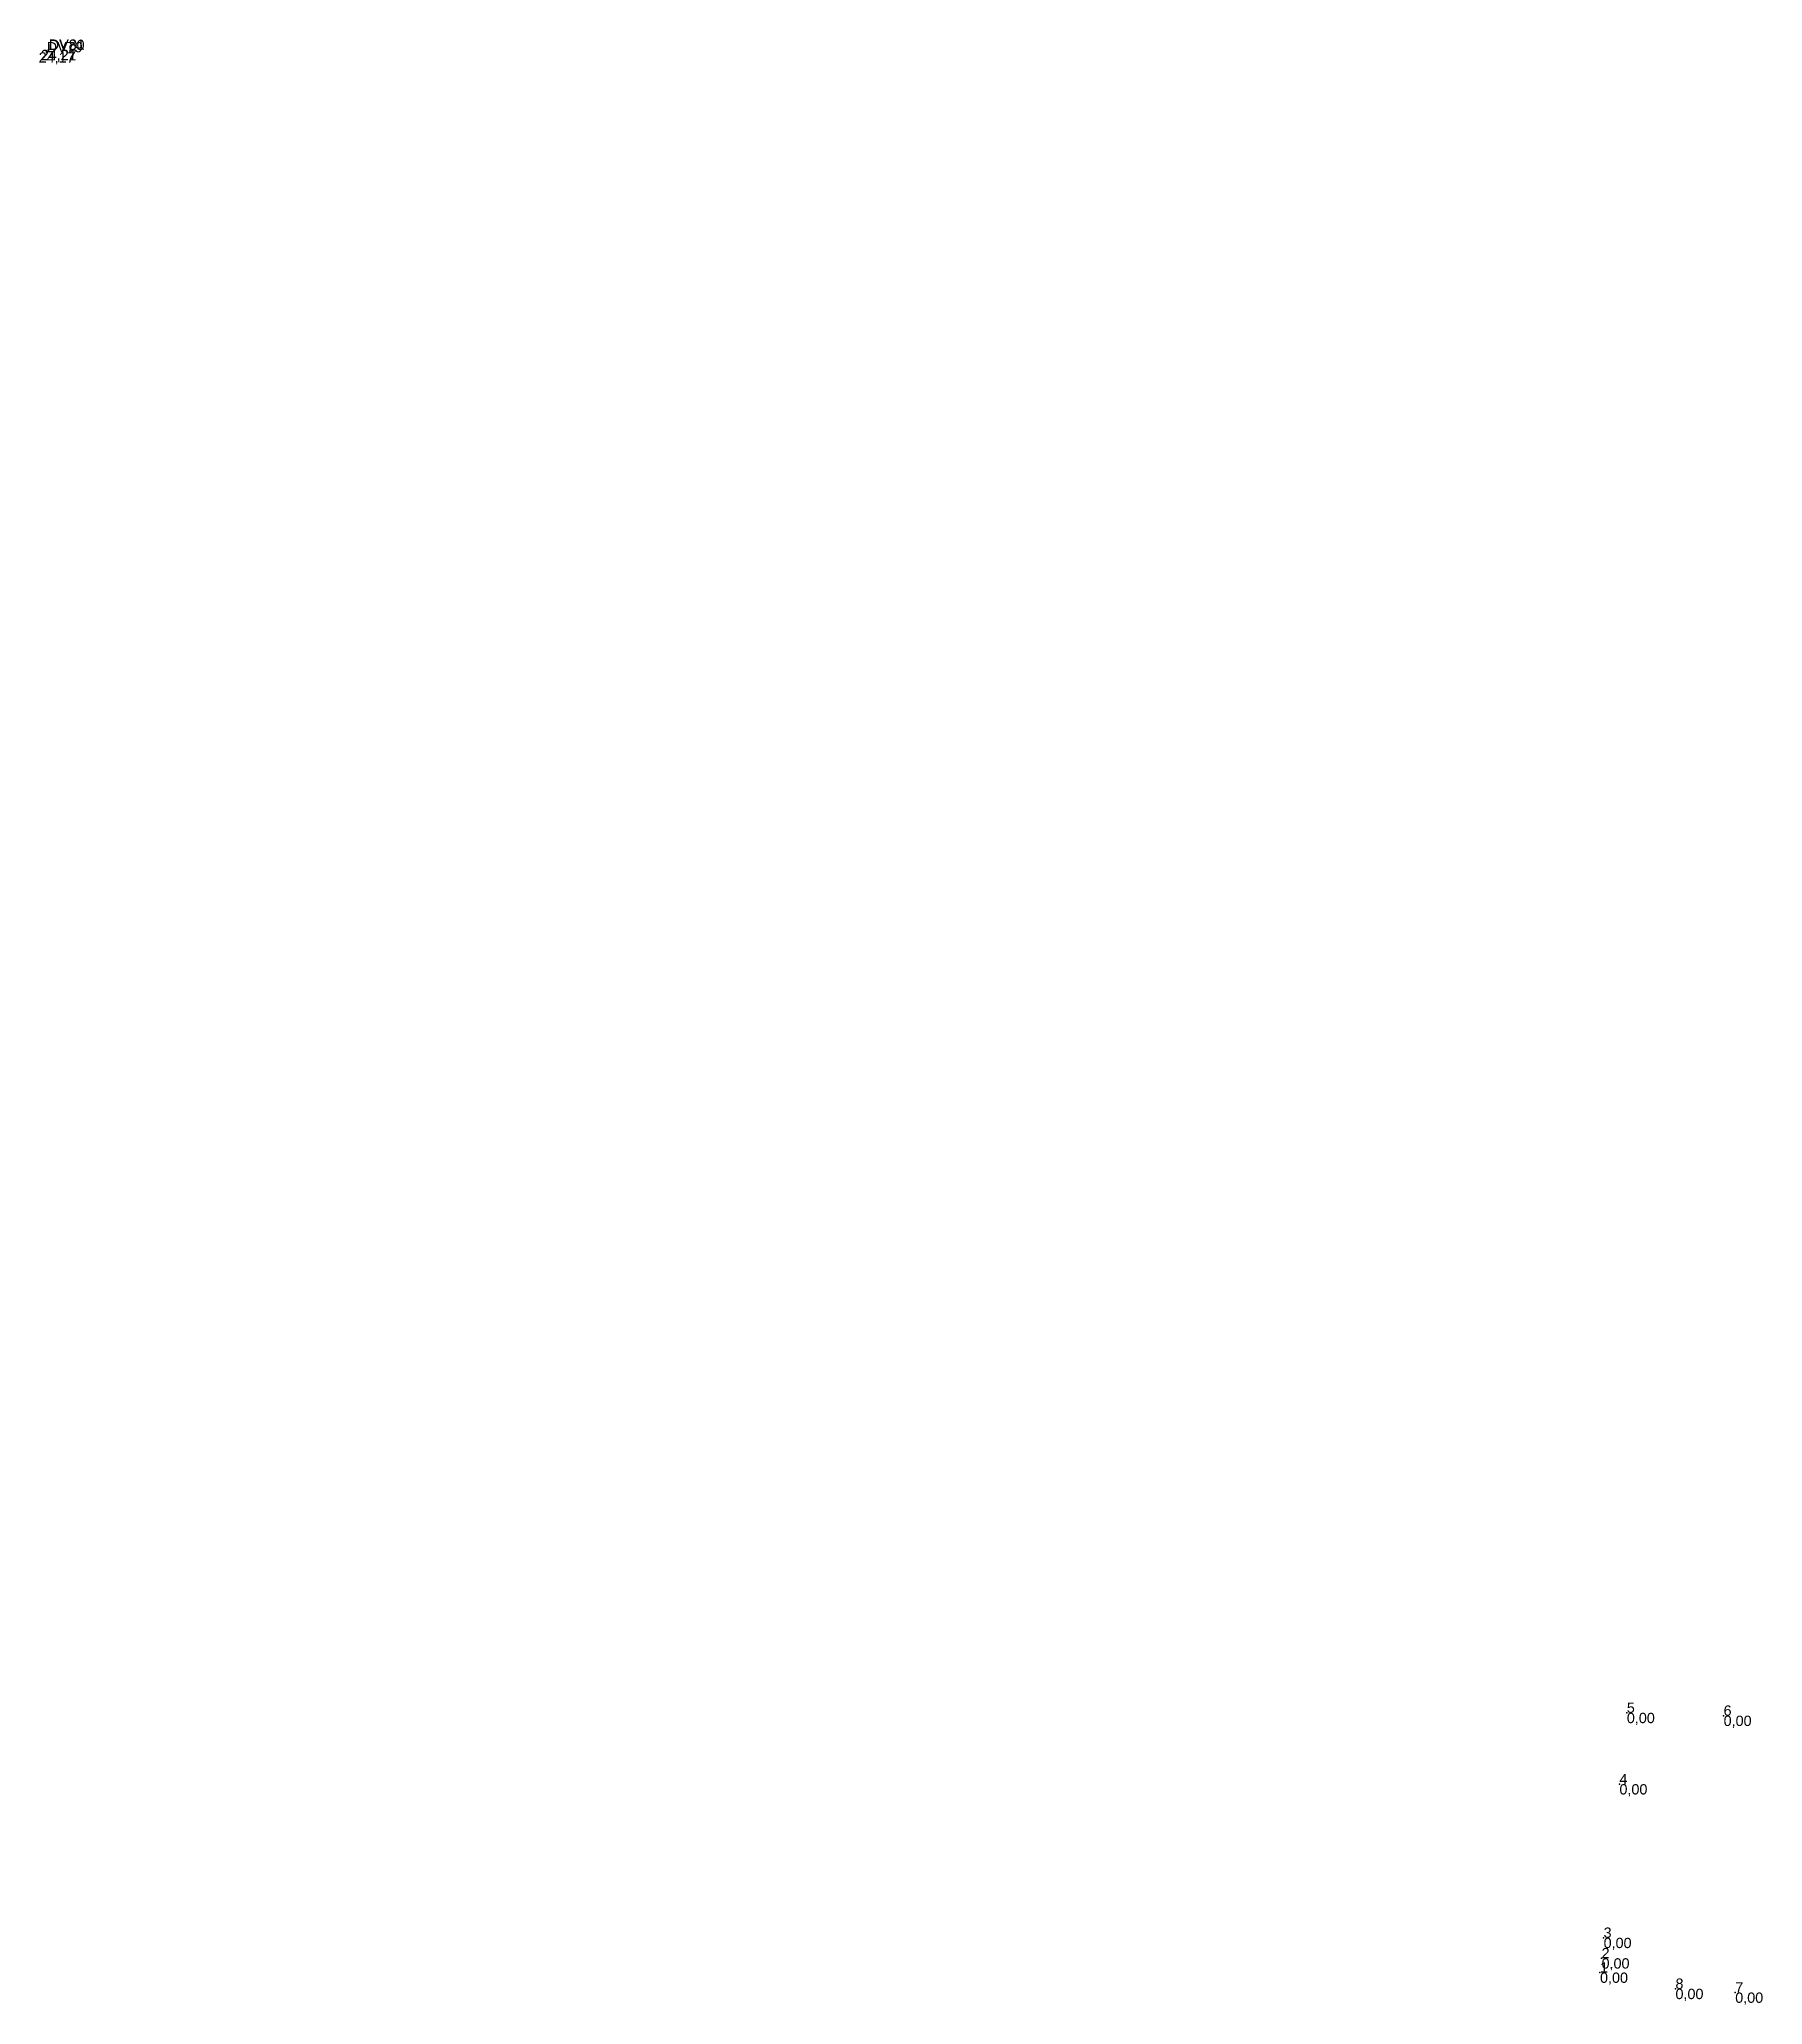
# Model space of a CAD drawing. Header units: metres. Extents: x 584732 to 606137, y 2257469 to 2286410.
# Drawn here: x 596024.8 to 596192.4, y 2272399.8 to 2272591 of the extents above; entities that cross this region are included whole.
import ezdxf
from ezdxf.enums import TextEntityAlignment as Align

# ---------------------------------------------------------------- set-up
doc = ezdxf.new("R2010")
doc.units = ezdxf.units.M
doc.header["$MEASUREMENT"] = 0
for name, color, linetype in [('diem', 2, 'Continuous'), ('Docao', 22, 'Continuous'), ('Madiem', 5, 'Continuous'), ('Tendiem', 7, 'Continuous')]:
    doc.layers.add(name, color=color, linetype=linetype)
doc.styles.add('VnArial', font='txt')

msp = doc.modelspace()

# ---------------------------------------------------------------- texts
at = {"layer": 'Docao', "style": 'VnArial', "oblique": 1}
for s, p in [('4,17', (596025.48, 2272589.73, 4.17)), ('4,21', (596025.67, 2272589.94, 4.21)), ('4,27', (596025.69, 2272589.98, 4.27)), ('0,00', (596179.14, 2272428.23)), ('0,00', (596179.14, 2272428.23)), ('0,00', (596188.55, 2272427.95)), ('0,00', (596188.55, 2272427.95)), ('0,00', (596178.42, 2272421.29)), ('0,00', (596178.42, 2272421.29)), ('0,00', (596176.88, 2272406.35)), ('0,00', (596176.88, 2272406.35)), ('0,00', (596176.68, 2272404.36)), ('0,00', (596176.68, 2272404.36)), ('0,00', (596176.53, 2272402.97)), ('0,00', (596176.53, 2272402.97)), ('0,00', (596183.87, 2272401.39)), ('0,00', (596183.87, 2272401.39)), ('0,00', (596189.68, 2272401.03)), ('0,00', (596189.68, 2272401.03))]:
    msp.add_text(s, height=1, dxfattribs=at).set_placement(p, align=Align.TOP_LEFT)
at = {"layer": 'Madiem', "style": 'VnArial', "oblique": 1}
for p in [(596025.48, 2272589.73, 4.17), (596025.67, 2272589.94, 4.21), (596025.69, 2272589.98, 4.27)]:
    msp.add_text('2', height=1, dxfattribs=at).set_placement(p, align=Align.TOP_RIGHT)
at = {"layer": 'Tendiem', "style": 'VnArial', "oblique": 1}
for s, p in [('DV79', (596025.48, 2272589.73, 4.17)), ('DV80', (596025.67, 2272589.94, 4.21)), ('DV81', (596025.69, 2272589.98, 4.27)), ('5', (596179.14, 2272428.23)), ('5', (596179.14, 2272428.23)), ('6', (596188.55, 2272427.95)), ('6', (596188.55, 2272427.95)), ('4', (596178.42, 2272421.29)), ('4', (596178.42, 2272421.29)), ('3', (596176.88, 2272406.35)), ('3', (596176.88, 2272406.35)), ('1', (596176.53, 2272402.97)), ('1', (596176.53, 2272402.97)), ('2', (596176.68, 2272404.36)), ('2', (596176.68, 2272404.36)), ('8', (596183.87, 2272401.39)), ('8', (596183.87, 2272401.39)), ('7', (596189.68, 2272401.03)), ('7', (596189.68, 2272401.03))]:
    msp.add_text(s, height=1, dxfattribs=at).set_placement(p)

# ---------------------------------------------------------------- linework, layer by layer
at = {"layer": 'diem'}
for p in [(596025.48, 2272589.73, 4.17), (596025.67, 2272589.94, 4.21), (596025.69, 2272589.98, 4.27), (596179.14, 2272428.23), (596179.14, 2272428.23), (596188.55, 2272427.95), (596188.55, 2272427.95), (596178.42, 2272421.29), (596178.42, 2272421.29), (596176.88, 2272406.35), (596176.88, 2272406.35), (596176.68, 2272404.36), (596176.68, 2272404.36), (596176.53, 2272402.97), (596176.53, 2272402.97), (596183.87, 2272401.39), (596183.87, 2272401.39), (596189.68, 2272401.03), (596189.68, 2272401.03)]:
    msp.add_point(p, dxfattribs=at)

msp.set_redraw_order([(e.dxf.handle, doc.entitydb.next_handle()) for e in msp.query("TEXT MTEXT ATTDEF DIMENSION ARC_DIMENSION")])  # texts and dimensions are drawn at this point

doc.saveas('drawing.dxf')
